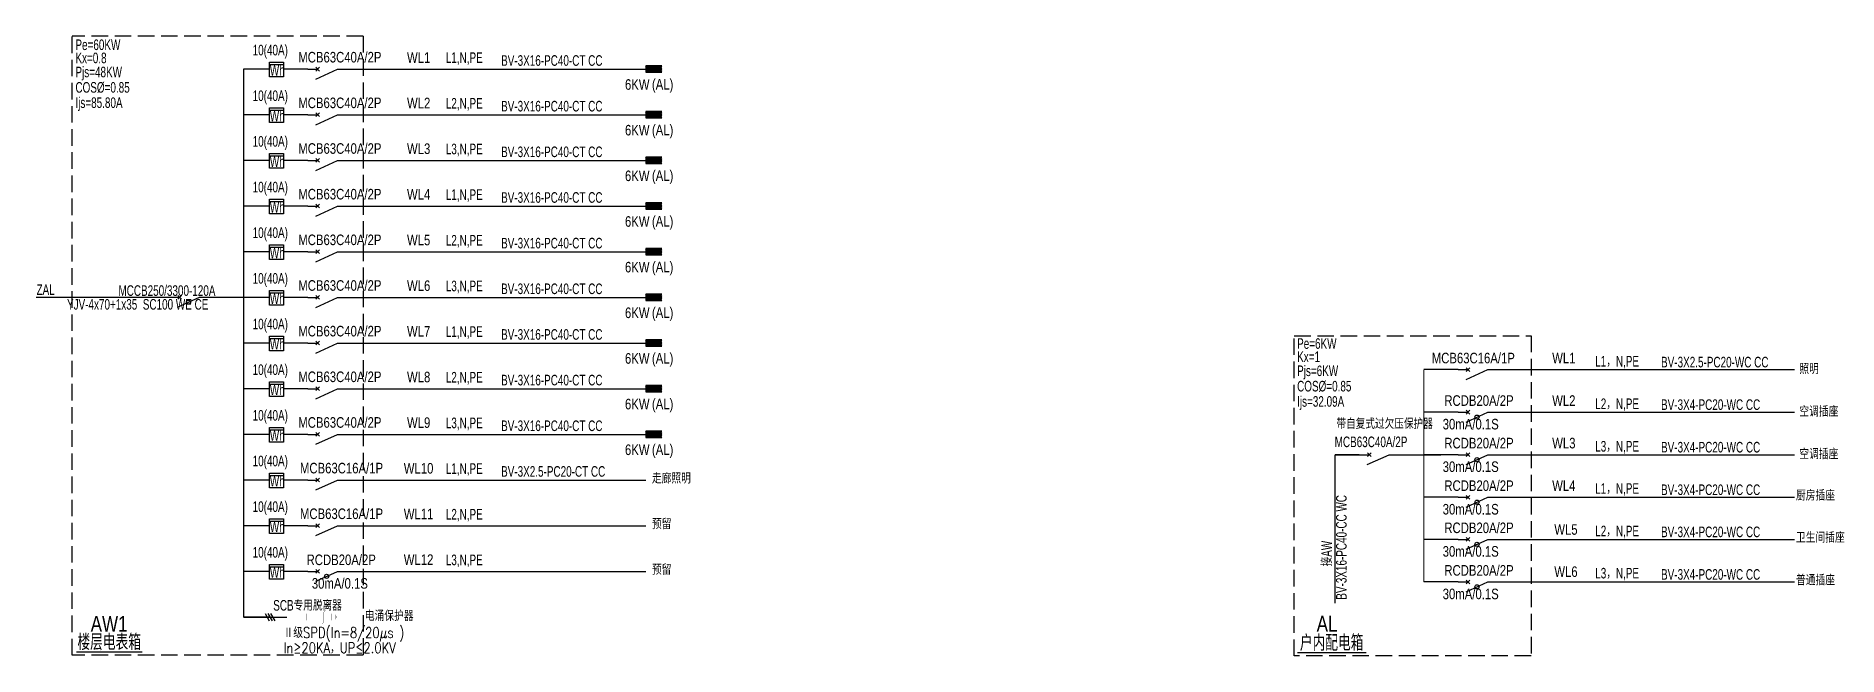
# Model space of a CAD drawing. Extents: x -9422388 to 15610651, y -1992469 to 953794.
# Drawn here: x 14748449 to 14802887, y -134033 to -115296 of the extents above; entities that cross this region are included whole.
import ezdxf

# ---------------------------------------------------------------- set-up
doc = ezdxf.new("R2010")
doc.units = 0
doc.header["$LTSCALE"] = 1000
doc.linetypes.add('DASH', pattern=[0.35, 0.25, -0.1])
for name, color, linetype in [('DX1', 2, 'Continuous'), ('ELEMENT', 3, 'Continuous'), ('漏电断路器', 1, 'Continuous'), ('电气系统图', 6, 'Continuous'), ('系统图字', 2, 'Continuous'), ('系统图线2', 3, 'Continuous'), ('虚线6', 1, 'Continuous')]:
    doc.layers.add(name, color=color, linetype=linetype)
doc.styles.add('7-1$0$HZ', font='xcsg.shx', dxfattribs={"width": 0.8, "bigfont": 'hztxt.shx'})
doc.styles.add('HZTXT', font='romans.shx', dxfattribs={"width": 0.7, "bigfont": 'hztxt.shx'})
doc.styles.get("Standard").update_dxf_attribs({"font": 'gbenor.shx', "bigfont": 'gbcbig.shx'})
doc.styles.add('ZSDZ', font='XCSG.SHX', dxfattribs={"width": 0.8, "height": 3.5, "bigfont": 'HZTXT.SHX'})

msp = doc.modelspace()

# ---------------------------------------------------------------- texts
at = {"layer": 'DX1', "style": '7-1$0$HZ', "width": 0.7}
for s, height, p in [('Pe=60KW', 320.000029, (14749639.06541, -115719.24829)), ('Kx=0.8', 320.000029, (14749639.06541, -116117.87722)), ('L1,N,PE', 320.000048, (14760828.34454, -116109.20008)), ('Pjs=48KW', 320.000029, (14749639.06541, -116543.10016)), ('Ijs=85.80A', 320.000029, (14749639.06541, -117469.3336)), ('L2,N,PE', 320.000048, (14760828.3441, -117489.13642)), ('L3,N,PE', 320.000048, (14760828.34412, -118869.07275)), ('L1,N,PE', 320.000048, (14760828.34368, -120249.00908)), ('L2,N,PE', 320.000048, (14760828.3437, -121628.94542)), ('ZAL', 320.000029, (14748463.66937, -123121.16315)), ('MCCB250/3300-120A', 320.0000285, (14750938.56257, -123149.56463)), ('L3,N,PE', 320.000048, (14760828.34203, -123008.88175)), ('YJV-4x70+1x35  SC100 WE CE', 320.0000285, (14749384.38829, -123564.91194)), ('L1,N,PE', 320.000048, (14760828.3437, -124388.81808)), ('Pe=6KW', 320.000029, (14786547.73959, -124749.76602)), ('Kx=1', 320.000029, (14786547.73959, -125148.39494)), ('L1，N,PE', 320.000048, (14795553.78818, -125284.26876)), ('L2,N,PE', 320.000048, (14760828.3437, -125768.75442)), ('Pjs=6KW', 320.000029, (14786547.73959, -125573.61789)), ('Ijs=32.09A', 320.000029, (14786547.73959, -126499.85132)), ('L2，N,PE', 320.000048, (14795553.78818, -126570.01698)), ('L3,N,PE', 320.000048, (14760828.3437, -127148.69075)), ('带自复式过欠压保护器', 320.000029, (14787735.56313, -127170.47349)), ('MCB63C40A/2P', 320.0000285, (14787682.30653, -127721.38312)), ('L3，N,PE', 320.000048, (14795553.78818, -127855.7652)), ('L1,N,PE', 320.000048, (14760828.3437, -128528.62708)), ('L1，N,PE', 320.000048, (14795553.78818, -129130.01698)), ('L2,N,PE', 320.000048, (14760828.3437, -129908.56342)), ('L2，N,PE', 320.000048, (14795553.78818, -130415.7652)), ('L3,N,PE', 320.000048, (14760828.34356, -131288.49975)), ('L3，N,PE', 320.000048, (14795553.78818, -131690.01698))]:
    msp.add_text(s, height=height, dxfattribs=at).set_placement(p)
for s, height, rotation, p in [('BV-3X16-PC40-CT CC', 320.0000285, 359.99997268, (14762499.55883, -116195.56117)), ('COS%%C=0.85', 320.0000285, 359.99997268, (14749639.06541, -117007.82232)), ('BV-3X16-PC40-CT CC', 320.0000285, 359.99997268, (14762499.55883, -117575.4975)), ('BV-3X16-PC40-CT CC', 320.0000285, 359.99997268, (14762499.55883, -118955.43383)), ('BV-3X16-PC40-CT CC', 320.0000285, 359.99997268, (14762499.55883, -120335.37017)), ('BV-3X16-PC40-CT CC', 320.0000285, 359.99997268, (14762499.55883, -121715.3065)), ('BV-3X16-PC40-CT CC', 320.0000285, 359.99997268, (14762499.55883, -123095.24283)), ('BV-3X16-PC40-CT CC', 320.0000285, 359.99997268, (14762499.55883, -124475.17917)), ('BV-3X2.5-PC20-WC CC', 320.0000285, 359.99997268, (14797543.15949, -125310.92962)), ('BV-3X16-PC40-CT CC', 320.0000285, 359.99997268, (14762499.55883, -125855.1155)), ('COS%%C=0.85', 320.0000285, 359.99997268, (14786547.73959, -126038.34004)), ('BV-3X4-PC20-WC CC', 320.0000285, 359.99997268, (14797543.15949, -126596.67784)), ('BV-3X16-PC40-CT CC', 320.0000285, 359.99997268, (14762499.55883, -127235.05183)), ('BV-3X4-PC20-WC CC', 320.0000285, 359.99997268, (14797543.15949, -127882.42606)), ('BV-3X2.5-PC20-CT CC', 320.0000285, 359.99997268, (14762499.55883, -128614.98816)), ('BV-3X4-PC20-WC CC', 320.0000285, 359.99997268, (14797543.15949, -129168.17427)), ('BV-3X16-PC40-CC WC', 320.0000285, 90, (14788044.40851, -132330.93733)), ('接AW', 320.000029, 90, (14787600.80851, -131325.88562)), ('BV-3X4-PC20-WC CC', 320.0000285, 359.99997268, (14797543.15949, -130442.42606)), ('BV-3X4-PC20-WC CC', 320.0000285, 359.99997268, (14797543.15949, -131728.17427))]:
    msp.add_text(s, height=height, rotation=rotation, dxfattribs=at).set_placement(p)
at = {"layer": '电气系统图', "color": 3, "style": '7-1$0$HZ', "width": 0.7}
for s, p in [('10(40A)', (14754992.61759, -115880.36332)), ('Wh', (14755512.35818, -116490.17045)), ('10(40A)', (14754992.61715, -117260.29965)), ('Wh', (14755512.35774, -117870.10679)), ('10(40A)', (14754992.61717, -118640.23598)), ('Wh', (14755512.35776, -119250.04312)), ('10(40A)', (14754992.61673, -120020.17232)), ('Wh', (14755512.35732, -120629.97945)), ('10(40A)', (14754992.61675, -121400.10865)), ('Wh', (14755512.35734, -122009.91579)), ('10(40A)', (14754992.61508, -122780.04498)), ('Wh', (14755512.35567, -123389.85212)), ('10(40A)', (14754992.61675, -124159.98132)), ('Wh', (14755512.35734, -124769.78845)), ('10(40A)', (14754992.61675, -125539.91765)), ('Wh', (14755512.35734, -126149.72478)), ('10(40A)', (14754992.61675, -126919.85398)), ('Wh', (14755512.35734, -127529.66112)), ('10(40A)', (14754992.61669, -128299.79029)), ('Wh', (14755512.35728, -128909.59743)), ('10(40A)', (14754992.61662, -129679.72662)), ('Wh', (14755512.35721, -130289.53376)), ('10(40A)', (14754992.61656, -131059.66296)), ('Wh', (14755512.35715, -131669.47009)), ('SCB专用脱离器', (14755614.63253, -132661.7538))]:
    msp.add_text(s, height=320.000029, rotation=359.99997268, dxfattribs=at).set_placement(p)
at = {"layer": '电气系统图', "color": 2, "style": 'ZSDZ', "width": 0.8}
for s, p in [('MCB63C40A/2P', (14756372.48781, -116095.62321, -45746.01141)), ('WL1', (14759656.21121, -116107.1198, -45746.01141)), ('6KW', (14766241.39404, -116920.8515)), ('(AL)', (14767055.76435, -116914.94418)), ('MCB63C40A/2P', (14756372.48781, -117475.55954, -45746.01141)), ('WL2', (14759656.21121, -117481.54938, -45746.01141)), ('6KW', (14766241.39404, -118300.78783)), ('(AL)', (14767055.76435, -118294.88051)), ('MCB63C40A/2P', (14756372.48781, -118855.49587, -45746.01141)), ('WL3', (14759656.21178, -118861.48571, -45746.01141)), ('6KW', (14766241.39404, -119680.72417)), ('(AL)', (14767055.76435, -119674.81685)), ('MCB63C40A/2P', (14756372.48781, -120235.43221, -45746.01141)), ('WL4', (14759656.21134, -120241.42205, -45746.01141)), ('6KW', (14766241.39404, -121060.6605)), ('(AL)', (14767055.76435, -121054.75318)), ('MCB63C40A/2P', (14756372.48781, -121615.36854, -45746.01141)), ('WL5', (14759656.21136, -121621.35838, -45746.01141)), ('6KW', (14766241.39404, -122440.59683)), ('(AL)', (14767055.76435, -122434.68951)), ('MCB63C40A/2P', (14756372.48781, -122995.30487, -45746.01141)), ('WL6', (14759656.21093, -123001.29471, -45746.01141)), ('6KW', (14766241.39404, -123820.53317)), ('(AL)', (14767055.76435, -123814.62585)), ('MCB63C40A/2P', (14756372.48781, -124375.24121, -45746.01141)), ('WL7', (14759656.21094, -124381.23105, -45746.01141)), ('6KW', (14766241.39404, -125200.4695)), ('(AL)', (14767055.76435, -125194.56218)), ('MCB63C16A/1P', (14790614.88829, -125187.99879, -45746.01141)), ('WL1', (14794253.96105, -125187.99895, -45746.01141)), ('照明', (14801721.23024, -125514.26559)), ('MCB63C40A/2P', (14756372.48781, -125755.17754, -45746.01141)), ('WL8', (14759656.21051, -125761.16738, -45746.01141)), ('6KW', (14766241.39404, -126580.40583)), ('(AL)', (14767055.76435, -126574.49851)), ('RCDB20A/2P', (14790995.28692, -126473.74701, -45746.01141)), ('WL2', (14794253.96105, -126473.74717, -45746.01141)), ('MCB63C40A/2P', (14756372.48781, -127135.11387, -45746.01141)), ('WL9', (14759656.21053, -127141.10371, -45746.01141)), ('空调插座', (14801721.23024, -126800.01381)), ('30mA/0.1S', (14790945.71137, -127186.14701, -45746.01141)), ('6KW', (14766241.39404, -127960.34217)), ('(AL)', (14767055.76435, -127954.43485)), ('RCDB20A/2P', (14790995.28692, -127759.49523, -45746.01141)), ('WL3', (14794253.96105, -127759.49539, -45746.01141)), ('空调插座', (14801721.23024, -128085.76203)), ('MCB63C16A/1P', (14756421.98781, -128515.05021, -45746.01141)), ('WL10', (14759558.71009, -128521.04005, -45746.01141)), ('走廊照明', (14767055.76435, -128821.43485)), ('30mA/0.1S', (14790945.71137, -128471.89523, -45746.01141)), ('RCDB20A/2P', (14790995.28692, -129045.24344, -45746.01141)), ('WL4', (14794253.96105, -129045.24361, -45746.01141)), ('厨房插座', (14801619.411, -129337.02094)), ('MCB63C16A/1P', (14756421.98781, -129894.98654, -45746.01141)), ('30mA/0.1S', (14790945.71137, -129757.64344, -45746.01141)), ('WL11', (14759558.71011, -129900.97638, -45746.01141)), ('预留', (14767055.76435, -130201.37118)), ('RCDB20A/2P', (14790995.28692, -130319.49523, -45746.01141)), ('WL5', (14794317.58824, -130369.65545, -45746.01141)), ('卫生间插座', (14801619.411, -130611.27273)), ('RCDB20A/2P', (14756622.48851, -131286.41921, -45746.01141)), ('WL12', (14759558.70997, -131280.91271, -45746.01141)), ('30mA/0.1S', (14790945.71137, -131031.89523, -45746.01141)), ('30mA/0.1S', (14756780.41296, -131998.81921, -45746.01141)), ('预留', (14767055.76435, -131581.30751)), ('RCDB20A/2P', (14790995.28692, -131605.24344, -45746.01141)), ('WL6', (14794317.58824, -131645.23439, -45746.01141)), ('普通插座', (14801619.411, -131897.02094)), ('30mA/0.1S', (14790945.71137, -132317.64344, -45746.01141))]:
    msp.add_text(s, height=320, dxfattribs=at).set_placement(p)
at = {"layer": '电气系统图', "color": 4, "style": 'ZSDZ', "width": 0.8}
for s, p in [('AW1', (14750100.2368, -133302.3053)), ('AL', (14787138.43695, -133298.44715)), ('楼层电表箱', (14749700.16066, -133855.51499)), ('户内配电箱', (14786630.85312, -133877.19449))]:
    msp.add_text(s, height=480, dxfattribs=at).set_placement(p)
at = {"layer": '电气系统图', "color": 3, "width": 0.8, "flags": 9}
for p in [(14767111.40193, -116392.50966), (14767111.40193, -117772.446), (14767111.40193, -119152.38233), (14767111.40193, -120532.31866), (14767111.40193, -121912.255), (14767111.40193, -123292.19133), (14767111.40193, -124672.12766), (14767111.40193, -126052.064), (14767111.40193, -127432.00033)]:
    msp.add_attdef('A', p, '照明配电箱', height=0.0096, rotation=359.99997268, dxfattribs=at)
at = {"layer": '系统图字', "style": 'HZTXT', "width": 0.8}
for s, p in [('电涌保护器', (14758382.44212, -132975.79116)), ('Ⅱ级SPD(In=8/20μs )', (14755926.98123, -133487.19588)), ('In≥20KA，UP≤2.0KV', (14755926.98123, -133945.84465))]:
    msp.add_text(s, height=320, dxfattribs=at).set_placement(p)

# ---------------------------------------------------------------- blocks, each defined once
blk = doc.blocks.new('M_M7')
for p, q in [((-0.25, -0.2), (0, -0.75)), ((-0.047, -0.297), (0.047, -0.203)), ((-0.047, -0.203), (0.047, -0.297))]:
    blk.add_line(p, q)
for points in [[(0, 0), (0, -0.25)], [(0, -0.75), (0, -1)]]:
    blk.add_lwpolyline(points)
at = {"width": 0.8, "flags": 9}
blk.add_attdef('S', (0.25, -0.5), '', height=0.2, dxfattribs=at)
blk = doc.blocks.new('_LINKPT1')
blk.add_line((0, 0), (0, 0))
blk = doc.blocks.new('*X107')
at = {"color": 0}
for p, q in [((-250, 33), (-83, 200)), ((-250, 68), (-118, 200)), ((-250, 104), (-154, 200)), ((-250, 139), (-189, 200)), ((-250, 174), (-224, 200)), ((-247, 0), (-47, 200)), ((-212, 0), (-12, 200)), ((-177, 0), (23, 200)), ((-141, 0), (59, 200)), ((-106, 0), (94, 200)), ((-71, 0), (129, 200)), ((-35, 0), (165, 200)), ((0, 0), (200, 200)), ((35, 0), (235, 200)), ((71, 0), (250, 179)), ((106, 0), (250, 144)), ((141, 0), (250, 109)), ((177, 0), (250, 73)), ((212, 0), (250, 38)), ((247, 0), (250, 3))]:
    blk.add_line(p, q, dxfattribs=at)

# ---------------------------------------------------------------- linework, layer by layer
at = {"color": 4, "ltscale": 1.5, "const_width": 8}
for points in [[(14756141.88043, -132956.54261), (14756141.88043, -132754.94261), (14756612.28043, -132754.94261), (14756612.28043, -132956.54261)], [(14756905.89187, -132956.54261), (14756905.89187, -132754.94261), (14757376.29187, -132754.94261), (14757376.29187, -132956.54261)]]:
    msp.add_lwpolyline(points, close=True, dxfattribs=at)
msp.add_lwpolyline([(14757083.16069, -133068.4287), (14757117.66041, -133033.92898, 0.1989123673), (14757141.09187, -132977.36043), (14757141.09187, -132734.03823, -0.1984321636), (14757164.41889, -132677.57431), (14757199.02306, -132642.84203)], format="xyb", dxfattribs=at)
for points in [[(14757495.09228, -132922.94261), (14757495.09228, -132788.54261)], [(14757528.69228, -132889.39624), (14757528.69228, -132822.08899)], [(14756025.96483, -132855.74261), (14756484.52431, -132855.74261)], [(14756905.89187, -132855.74261), (14756484.52431, -132855.74261)], [(14757378.4261, -132855.63537), (14757495.05981, -132855.63537)], [(14757562.25863, -132872.37694), (14757562.25863, -132838.72331)]]:
    msp.add_lwpolyline(points, dxfattribs=at)
at = {"layer": 'DX1', "color": 3}
for p, q in [((14748448.7923, -123190.68458), (14752526.80255, -123190.68457)), ((14753684.25633, -123190.68436), (14754721.03586, -123190.68458)), ((14788426.39446, -127948.88534), (14787699.39319, -127948.88534)), ((14787699.39319, -132438.20747), (14787699.39319, -127948.88534)), ((14787699.39319, -127948.88534), (14788426.39446, -127948.88534)), ((14789626.39446, -127948.88512), (14790892.92768, -127948.88534))]:
    msp.add_line(p, q, dxfattribs=at)
at = {"layer": 'ELEMENT'}
for centre in [(14753054.25636, -123340.68447), (14791981.52187, -126813.13693), (14791981.52187, -128098.88515), (14791981.52187, -129384.63337), (14791981.52187, -130658.88515), (14757228.22366, -131625.80923), (14791981.52187, -131944.63337)]:
    msp.add_circle(centre, 61.77447, dxfattribs=at)
at = {"layer": '漏电断路器'}
for p, q in [((14755368.47957, -132745.68794), (14755495.56328, -132965.80338)), ((14755452.47957, -132745.68794), (14755579.56328, -132965.80338)), ((14755536.47957, -132745.68794), (14755663.56328, -132965.80338))]:
    msp.add_line(p, q, dxfattribs=at)
at = {"layer": '电气系统图', "color": 3}
for p, q in [((14755500.21817, -116296.50966), (14754721.03665, -116296.50966)), ((14755500.21817, -116531.69879), (14755500.21817, -116085.10912)), ((14755500.21817, -116085.10912), (14755924.39464, -116085.10912)), ((14755500.21817, -116154.57342), (14755924.39464, -116154.57342)), ((14755924.39464, -116085.10912), (14755924.39464, -116531.69879)), ((14756658.22461, -116296.50966), (14755924.39464, -116296.50966)), ((14757558.22425, -116296.50966), (14766871.40277, -116296.50966)), ((14767351.40194, -116200.50966), (14766871.40194, -116200.50966)), ((14766871.40194, -116200.50966), (14766871.40193, -116392.50966)), ((14766871.40193, -116392.50966), (14767351.40193, -116392.50966)), ((14755924.39464, -116531.69879), (14755500.21817, -116531.69879)), ((14755500.21773, -117911.63512), (14755500.21773, -117465.04545)), ((14755500.21773, -117465.04545), (14755924.39421, -117465.04545)), ((14755500.21773, -117534.50975), (14755924.39421, -117534.50975)), ((14755924.39421, -117465.04545), (14755924.39421, -117911.63512)), ((14767351.40193, -117580.446), (14766871.40193, -117580.446)), ((14766871.40193, -117580.446), (14766871.40193, -117772.446)), ((14755500.21773, -117676.446), (14754721.03621, -117676.446)), ((14755924.39421, -117911.63512), (14755500.21773, -117911.63512)), ((14756658.22417, -117676.446), (14755924.39421, -117676.446)), ((14757558.22382, -117676.446), (14766871.40234, -117676.446)), ((14766871.40193, -117772.446), (14767351.40193, -117772.446)), ((14755500.21775, -119056.38233), (14754721.03623, -119056.38233)), ((14755500.21775, -119291.57145), (14755500.21775, -118844.98179)), ((14755500.21775, -118844.98179), (14755924.39422, -118844.98179)), ((14755500.21775, -118914.44608), (14755924.39422, -118914.44608)), ((14755924.39422, -118844.98179), (14755924.39422, -119291.57145)), ((14756658.22419, -119056.38233), (14755924.39422, -119056.38233)), ((14757558.22383, -119056.38233), (14766871.40235, -119056.38233)), ((14767351.40193, -118960.38233), (14766871.40193, -118960.38233)), ((14766871.40193, -118960.38233), (14766871.40193, -119152.38233)), ((14766871.40193, -119152.38233), (14767351.40193, -119152.38233)), ((14755924.39422, -119291.57145), (14755500.21775, -119291.57145)), ((14755500.21731, -120671.50779), (14755500.21731, -120224.91812)), ((14755500.21731, -120224.91812), (14755924.39379, -120224.91812)), ((14755500.21731, -120294.38242), (14755924.39379, -120294.38242)), ((14755924.39379, -120224.91812), (14755924.39379, -120671.50778)), ((14755500.21731, -120436.31866), (14754721.0358, -120436.31866)), ((14755924.39379, -120671.50778), (14755500.21731, -120671.50779)), ((14756658.22375, -120436.31866), (14755924.39379, -120436.31866)), ((14757558.2234, -120436.31866), (14766871.40192, -120436.31866)), ((14767351.40193, -120340.31866), (14766871.40193, -120340.31866)), ((14766871.40193, -120340.31866), (14766871.40193, -120532.31866)), ((14766871.40193, -120532.31866), (14767351.40193, -120532.31866)), ((14755500.21733, -121816.255), (14754721.03581, -121816.255)), ((14755500.21733, -122051.44412), (14755500.21733, -121604.85445)), ((14755500.21733, -121604.85445), (14755924.39381, -121604.85445)), ((14755500.21733, -121674.31875), (14755924.39381, -121674.31875)), ((14755924.39381, -121604.85445), (14755924.39381, -122051.44412)), ((14756658.22377, -121816.255), (14755924.39381, -121816.255)), ((14757558.22342, -121816.255), (14766871.40193, -121816.255)), ((14767351.40193, -121720.255), (14766871.40193, -121720.255)), ((14766871.40193, -121720.255), (14766871.40193, -121912.255)), ((14766871.40193, -121912.255), (14767351.40193, -121912.255)), ((14755924.39381, -122051.44412), (14755500.21733, -122051.44412)), ((14755500.21566, -123431.38045), (14755500.21566, -122984.79078)), ((14755500.21566, -122984.79078), (14755924.39213, -122984.79078)), ((14755924.39213, -122984.79078), (14755924.39213, -123431.38045)), ((14755500.21566, -123196.19133), (14754721.03414, -123196.19133)), ((14755500.21566, -123054.25508), (14755924.39213, -123054.25508)), ((14755924.39213, -123431.38045), (14755500.21566, -123431.38045)), ((14756658.2221, -123196.19133), (14755924.39213, -123196.19133)), ((14757558.22174, -123196.19133), (14766871.40026, -123196.19133)), ((14767351.40193, -123100.19133), (14766871.40193, -123100.19133)), ((14766871.40193, -123100.19133), (14766871.40193, -123292.19133)), ((14766871.40193, -123292.19133), (14767351.40193, -123292.19133)), ((14755500.21733, -124576.12766), (14754721.03581, -124576.12766)), ((14755500.21733, -124811.31678), (14755500.21733, -124364.72712)), ((14755500.21733, -124364.72712), (14755924.39381, -124364.72712)), ((14755500.21733, -124434.19142), (14755924.39381, -124434.19142)), ((14755924.39381, -124364.72712), (14755924.39381, -124811.31678)), ((14756658.22377, -124576.12766), (14755924.39381, -124576.12766)), ((14757558.22342, -124576.12766), (14766871.40193, -124576.12766)), ((14767351.40193, -124480.12766), (14766871.40193, -124480.12766)), ((14766871.40193, -124480.12766), (14766871.40193, -124672.12766)), ((14755924.39381, -124811.31678), (14755500.21733, -124811.31678)), ((14766871.40193, -124672.12766), (14767351.40193, -124672.12766)), ((14755500.21733, -126191.25312), (14755500.21733, -125744.66345)), ((14755500.21733, -125744.66345), (14755924.39381, -125744.66345)), ((14755924.39381, -125744.66345), (14755924.39381, -126191.25312)), ((14790627.25741, -125377.38882), (14790374.33353, -125377.38882)), ((14791411.52184, -125377.38882), (14790627.25741, -125377.38882)), ((14792611.52184, -125377.38882), (14801572.19191, -125377.38882)), ((14755500.21733, -125956.064), (14754721.03581, -125956.064)), ((14755500.21733, -125814.12775), (14755924.39381, -125814.12775)), ((14755924.39381, -126191.25312), (14755500.21733, -126191.25312)), ((14756658.22377, -125956.06399), (14755924.39381, -125956.064)), ((14757558.22342, -125956.064), (14766871.40193, -125956.064)), ((14766871.40193, -125860.064), (14766871.40193, -126052.064)), ((14766871.40193, -126052.064), (14767351.40193, -126052.064)), ((14767351.40193, -125860.064), (14766871.40193, -125860.064)), ((14790627.25741, -126663.13703), (14790374.33353, -126663.13703)), ((14791411.52184, -126663.13703), (14790627.25741, -126663.13703)), ((14792611.52184, -126663.13703), (14801578.87054, -126663.13703)), ((14755500.21733, -127336.00033), (14754721.03581, -127336.00033)), ((14755500.21733, -127571.18945), (14755500.21733, -127124.59978)), ((14755500.21733, -127124.59978), (14755924.39381, -127124.59978)), ((14755500.21733, -127194.06408), (14755924.39381, -127194.06408)), ((14755924.39381, -127124.59978), (14755924.39381, -127571.18945)), ((14756658.22377, -127336.00033), (14755924.39381, -127336.00033)), ((14757558.22342, -127336.00033), (14766871.40193, -127336.00033)), ((14767351.40193, -127240.00033), (14766871.40193, -127240.00033)), ((14766871.40193, -127240.00033), (14766871.40193, -127432.00033)), ((14755924.39381, -127571.18945), (14755500.21733, -127571.18945)), ((14766871.40193, -127432.00033), (14767351.40193, -127432.00033)), ((14790627.25741, -127948.88525), (14790374.33353, -127948.88525)), ((14791411.52184, -127948.88525), (14790627.25741, -127948.88525)), ((14792611.52184, -127948.88525), (14801578.87054, -127948.88525)), ((14755500.21716, -128715.93663), (14754721.03564, -128715.93663)), ((14755500.21727, -128951.12576), (14755500.21727, -128504.53609)), ((14755500.21727, -128504.53609), (14755924.39374, -128504.53609)), ((14755500.21727, -128574.00039), (14755924.39374, -128574.00039)), ((14755924.39374, -128951.12576), (14755500.21727, -128951.12576)), ((14755924.39374, -128504.53609), (14755924.39374, -128951.12576)), ((14756658.22377, -128715.93666), (14755924.39374, -128715.93657)), ((14757558.22342, -128715.93666), (14766871.40193, -128715.93666)), ((14790627.25741, -129234.63347), (14790374.33353, -129234.63347)), ((14791411.52184, -129234.63347), (14790627.25741, -129234.63347)), ((14792611.52184, -129234.63347), (14801578.87054, -129234.63347)), ((14755500.21699, -130095.87297), (14754721.03547, -130095.87297)), ((14755500.2172, -130331.06209), (14755500.2172, -129884.47242)), ((14755500.2172, -129884.47242), (14755924.39368, -129884.47242)), ((14755500.2172, -129953.93672), (14755924.39368, -129953.93672)), ((14755924.39368, -129884.47242), (14755924.39368, -130331.06209)), ((14756658.22377, -130095.87299), (14755924.39368, -130095.8729)), ((14757558.22342, -130095.873), (14766871.40193, -130095.873)), ((14755924.39368, -130331.06209), (14755500.2172, -130331.06209)), ((14790627.25741, -130508.88525), (14790374.33353, -130508.88525)), ((14791411.52184, -130508.88525), (14790374.33353, -130508.88525)), ((14792611.52184, -130508.88525), (14801578.87054, -130508.88525)), ((14755500.21733, -131475.80933), (14754721.03581, -131475.80933)), ((14755500.21714, -131710.99842), (14755500.21714, -131264.40876)), ((14755500.21714, -131264.40876), (14755924.39361, -131264.40876)), ((14755500.21714, -131333.87306), (14755924.39361, -131333.87306)), ((14755924.39361, -131710.99842), (14755500.21714, -131710.99842)), ((14755924.39361, -131264.40876), (14755924.39361, -131710.99842)), ((14756658.22363, -131475.80933), (14755924.39361, -131475.80933)), ((14757558.22328, -131475.80933), (14766871.4018, -131475.80933)), ((14790627.25741, -131794.63347), (14790374.33353, -131794.63347)), ((14791411.52184, -131794.63347), (14790627.25741, -131794.63347)), ((14792611.52184, -131794.63347), (14801578.87054, -131794.63347)), ((14755500.2165, -132855.74566), (14754721.03498, -132855.74566))]:
    msp.add_line(p, q, dxfattribs=at)
at = {"layer": '电气系统图', "color": 4}
for p, q in [((14749669.28968, -133909.46776), (14751657.94611, -133909.46776)), ((14786559.62064, -133931.08609), (14788637.56372, -133931.08609))]:
    msp.add_line(p, q, dxfattribs=at)
at = {"layer": '电气系统图', "color": 3}
for points, const_width in [([(14754721.03498, -132855.74566), (14754721.03665, -116296.50966)], 32), ([(14766871.40193, -116296.50966), (14767351.40193, -116296.50966)], 192), ([(14766871.40193, -117676.446), (14767351.40193, -117676.446)], 192), ([(14766871.40193, -119056.38233), (14767351.40193, -119056.38233)], 192), ([(14766871.40193, -120436.31866), (14767351.40193, -120436.31866)], 192), ([(14766871.40193, -121816.255), (14767351.40193, -121816.255)], 192), ([(14766871.40193, -123196.19133), (14767351.40193, -123196.19133)], 192), ([(14766871.40193, -124576.12766), (14767351.40193, -124576.12766)], 192), ([(14790374.33353, -131794.63347), (14790374.33353, -125377.38882)], 32), ([(14766871.40193, -125956.064), (14767351.40193, -125956.064)], 192), ([(14766871.40193, -127336.00033), (14767351.40193, -127336.00033)], 192)]:
    msp.add_lwpolyline(points, dxfattribs=dict(at, const_width=const_width))
at = {"layer": '系统图线2'}
msp.add_line((14754721.03498, -132855.74566), (14756025.96883, -132855.74566), dxfattribs=at)
at = {"layer": '虚线6', "linetype": 'DASH', "ltscale": 2}
for p, q in [((14749540.01166, -134010.8883), (14749540.01206, -115295.60621)), ((14758326.97493, -115295.60603), (14749540.01417, -115295.60621)), ((14758326.97493, -115295.60621), (14758326.97286, -134010.8883)), ((14786458.92771, -134032.94388), (14786458.92771, -124354.74351)), ((14786458.92771, -124354.74351), (14793617.39767, -124354.74351)), ((14793617.39767, -124354.74351), (14793617.39767, -134032.94388)), ((14758326.97242, -134010.8883), (14749540.01166, -134010.8883)), ((14793617.39766, -134032.94388), (14786458.92771, -134032.94388))]:
    msp.add_line(p, q, dxfattribs=at)

# ---------------------------------------------------------------- block references
at = {"layer": 'ELEMENT', "xscale": 1200.000000000019, "yscale": 1200.000000000019, "zscale": 1200.000000000019, "rotation": 90.00001024528366}
for p in [(14756658.22461, -116296.50966), (14756658.22417, -117676.446), (14756658.22419, -119056.38233), (14756658.22375, -120436.31866), (14756658.22377, -121816.255), (14756658.2221, -123196.19133), (14756658.22377, -124576.12766), (14791411.52184, -125377.38881), (14756658.22377, -125956.06399), (14791411.52184, -126663.13703), (14756658.22377, -127336.00033), (14791411.52184, -127948.88525), (14756658.22377, -128715.93666), (14791411.52184, -129234.63347), (14756658.22377, -130095.87299), (14791411.52184, -130508.88525), (14756658.22363, -131475.80933), (14791411.52184, -131794.63347)]:
    msp.add_blockref('M_M7', p, dxfattribs=at)
at = {"layer": 'ELEMENT', "color": 3, "xscale": 1200.000000000019, "yscale": 1200.000000000019, "zscale": 1200.000000000019, "rotation": 90.00001024528366}
for p in [(14752484.25633, -123190.68457), (14788426.39446, -127948.88534)]:
    msp.add_blockref('M_M7', p, dxfattribs=at)
at = {"layer": '电气系统图', "color": 3}
for name, p, xscale, yscale, zscale in [('*X107', (14767111.40193, -116392.50966), 0.9600000001491211, 0.9600000001491211, 0.9600000001491211), ('_LINKPT1', (14766871.40194, -116296.50966), 320, 320, 320), ('_LINKPT1', (14767111.40193, -116200.50966), 320, 320, 320), ('*X107', (14767111.40193, -117772.446), 0.9600000001491211, 0.9600000001491211, 0.9600000001491211), ('_LINKPT1', (14767111.40193, -117580.446), 320, 320, 320), ('_LINKPT1', (14766871.40193, -117676.446), 320, 320, 320), ('*X107', (14767111.40193, -119152.38233), 0.9600000001491211, 0.9600000001491211, 0.9600000001491211), ('_LINKPT1', (14766871.40193, -119056.38233), 320, 320, 320), ('_LINKPT1', (14767111.40193, -118960.38233), 320, 320, 320), ('*X107', (14767111.40193, -120532.31866), 0.9600000001491211, 0.9600000001491211, 0.9600000001491211), ('_LINKPT1', (14766871.40193, -120436.31866), 320, 320, 320), ('_LINKPT1', (14767111.40193, -120340.31866), 320, 320, 320), ('*X107', (14767111.40193, -121912.255), 0.9600000001491211, 0.9600000001491211, 0.9600000001491211), ('_LINKPT1', (14766871.40193, -121816.255), 320, 320, 320), ('_LINKPT1', (14767111.40193, -121720.255), 320, 320, 320), ('*X107', (14767111.40193, -123292.19133), 0.9600000001491211, 0.9600000001491211, 0.9600000001491211), ('_LINKPT1', (14766871.40193, -123196.19133), 320, 320, 320), ('_LINKPT1', (14767111.40193, -123100.19133), 320, 320, 320), ('*X107', (14767111.40193, -124672.12766), 0.9600000001491211, 0.9600000001491211, 0.9600000001491211), ('_LINKPT1', (14766871.40193, -124576.12766), 320, 320, 320), ('_LINKPT1', (14767111.40193, -124480.12766), 320, 320, 320), ('*X107', (14767111.40193, -126052.064), 0.9600000001491211, 0.9600000001491211, 0.9600000001491211), ('_LINKPT1', (14766871.40193, -125956.064), 320, 320, 320), ('_LINKPT1', (14767111.40193, -125860.064), 320, 320, 320), ('*X107', (14767111.40193, -127432.00033), 0.9600000001491211, 0.9600000001491211, 0.9600000001491211), ('_LINKPT1', (14766871.40193, -127336.00033), 320, 320, 320), ('_LINKPT1', (14767111.40193, -127240.00033), 320, 320, 320)]:
    msp.add_blockref(name, p, dxfattribs=dict(at, xscale=xscale, yscale=yscale, zscale=zscale))
at = {"layer": '电气系统图', "color": 3, "xscale": 320.0000000000364, "yscale": 320.0000000000364, "zscale": 320.0000000000364, "rotation": 359.9999726792433}
for p in [(14767111.40193, -116392.50966), (14767111.40193, -117772.446), (14767111.40193, -119152.38233), (14767111.40193, -120532.31866), (14767111.40193, -121912.255), (14767111.40193, -123292.19133), (14767111.40193, -124672.12766), (14767111.40193, -126052.064), (14767111.40193, -127432.00033)]:
    msp.add_blockref('_LINKPT1', p, dxfattribs=at)

msp.set_redraw_order([(e.dxf.handle, doc.entitydb.next_handle()) for e in msp.query("TEXT MTEXT ATTDEF DIMENSION ARC_DIMENSION")])  # texts and dimensions are drawn at this point

doc.saveas('drawing.dxf')
